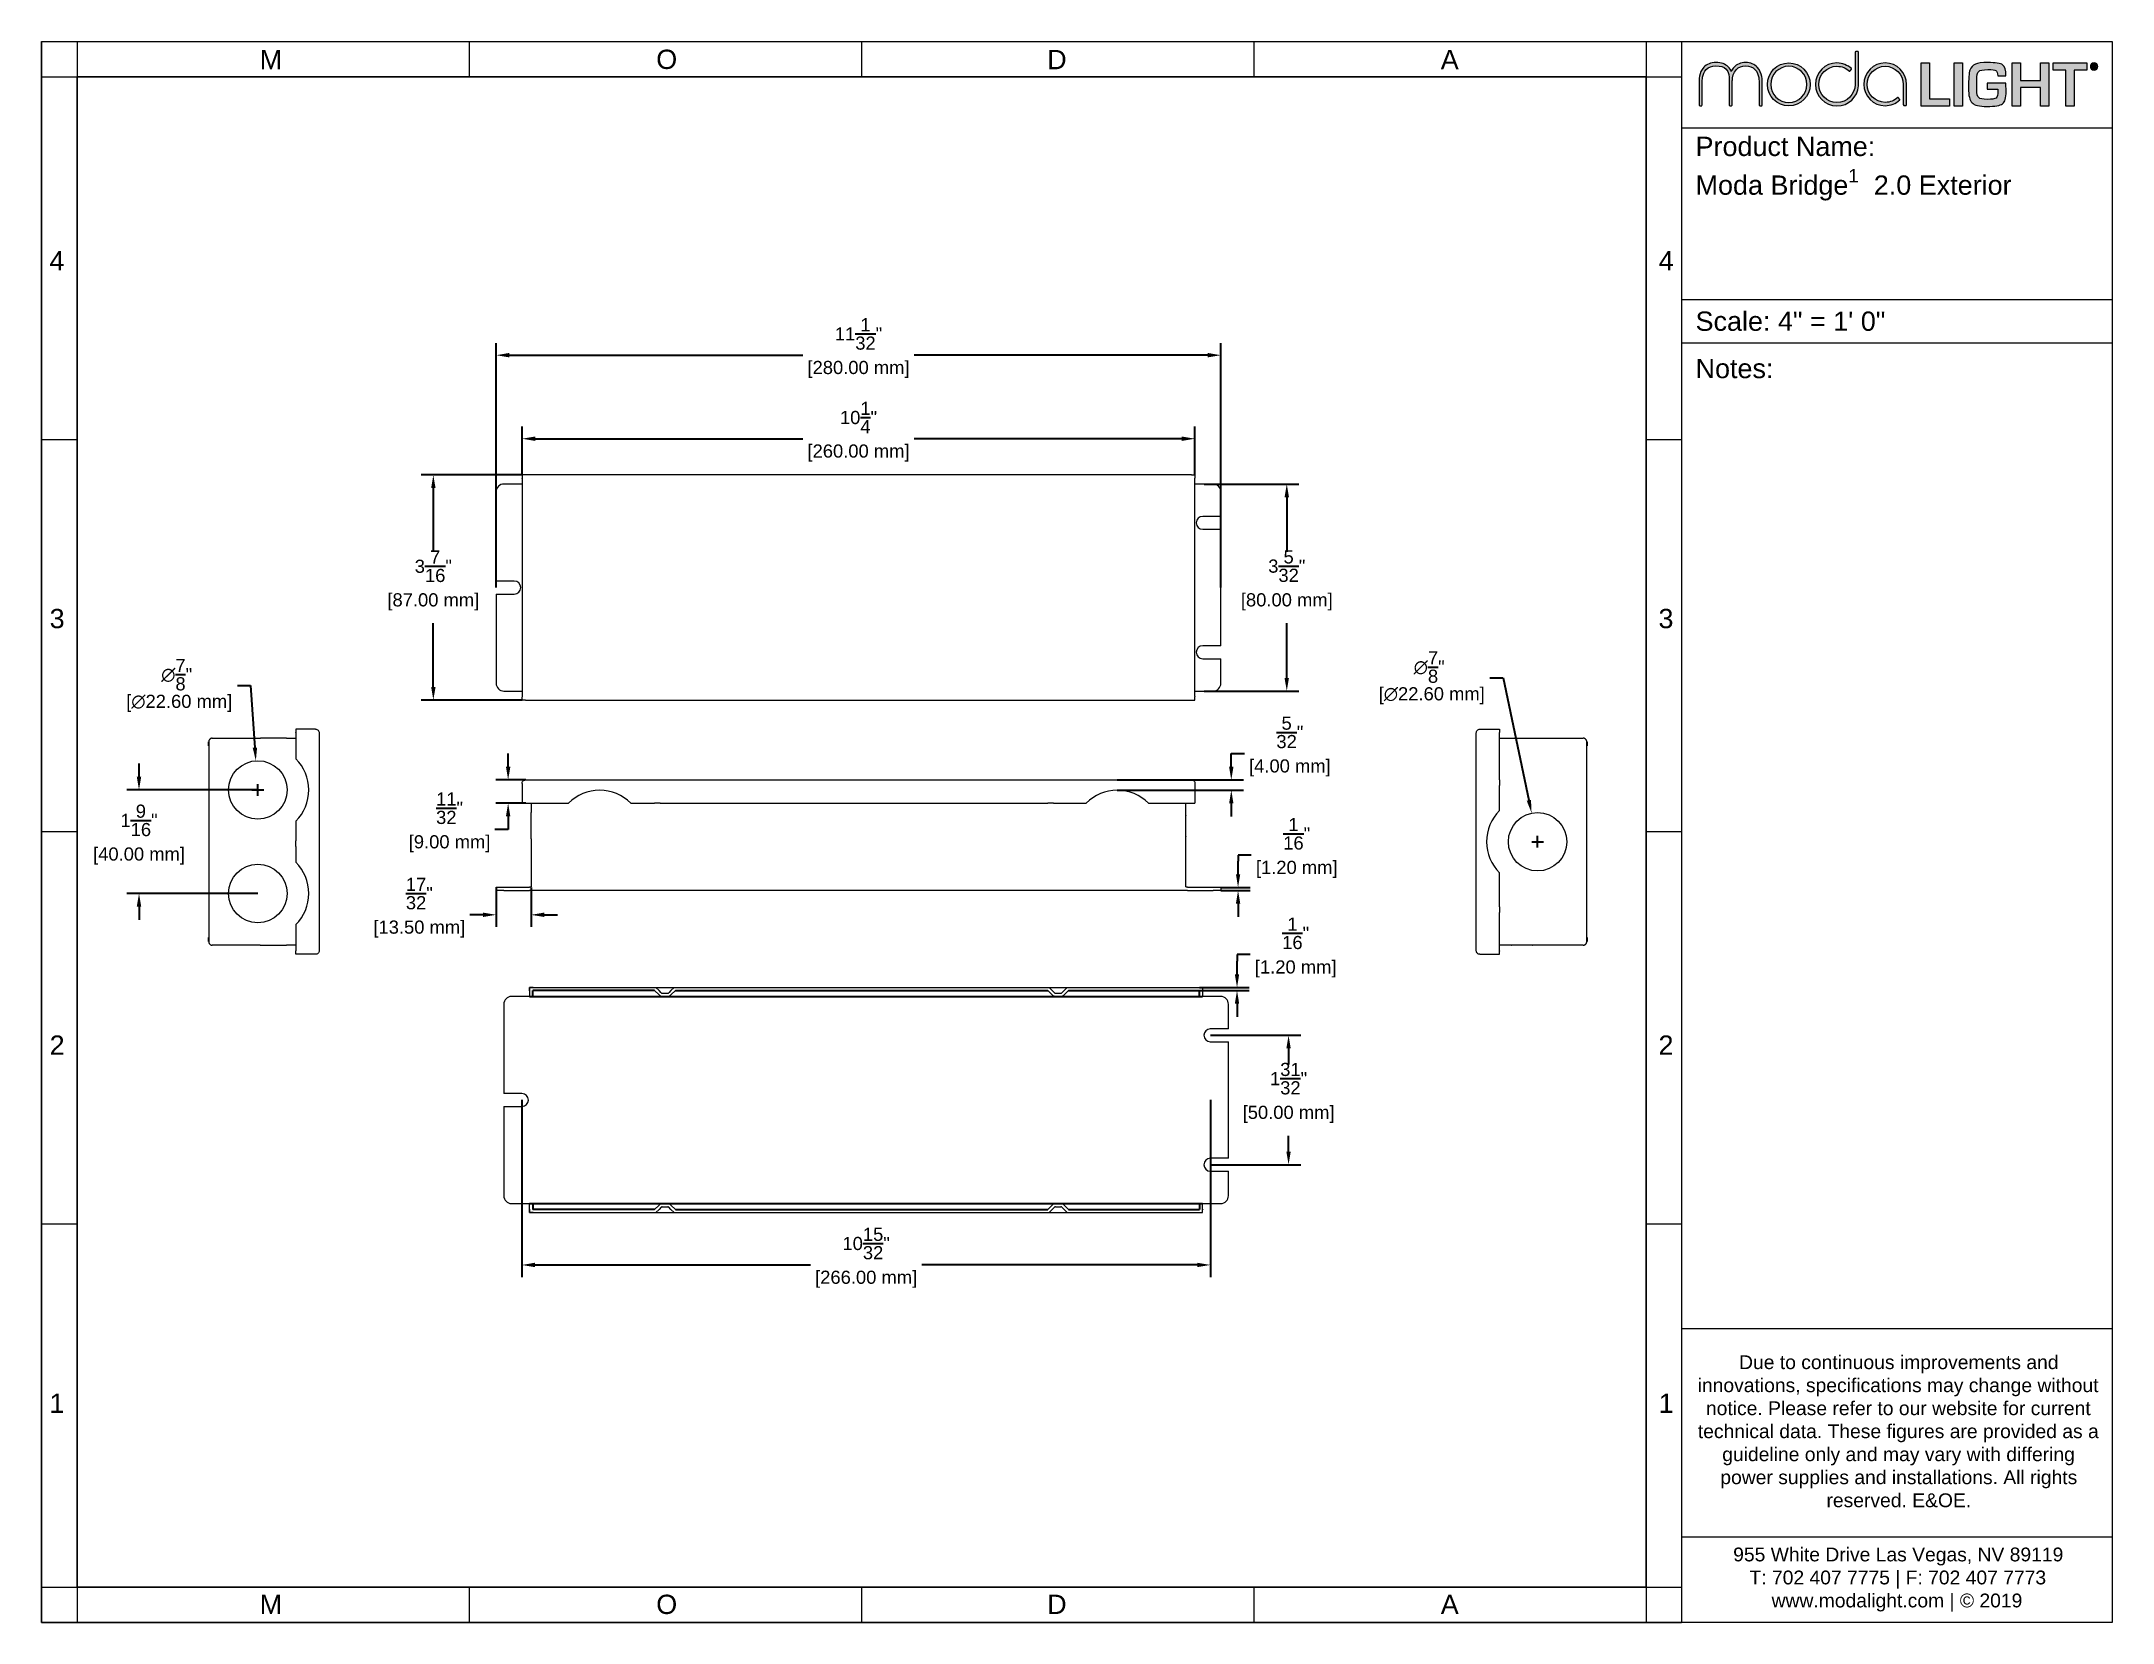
# Paper-space layout 'Layout1' of a CAD drawing. Header units: inches. Extents: x 0 to 10.5, y 0 to 8.
# The model-space entities are those that its viewports show. They can reach past a viewport. Long polylines and large blocks are cut down to what shows.
import ezdxf

# ---------------------------------------------------------------- set-up
doc = ezdxf.new("R2010")
doc.units = ezdxf.units.IN
doc.header["$MEASUREMENT"] = 0
doc.linetypes.add('HIDDEN', pattern=[9.525, 6.35, -3.175])
doc.layers.get('Defpoints').update_dxf_attribs({"color": 1})
doc.layers.add('Bridge', color=7, linetype='Continuous')
doc.layers.add('TITLE BLOCK', color=250, linetype='Continuous')
doc.styles.get("Standard").update_dxf_attribs({"font": 'Arial.ttf'})
doc.dimstyles.new('.1 DIM', dxfattribs={"dimscale": 0, "dimtxt": 0.2, "dimasz": 0.2, "dimexe": 0.185, "dimexo": 0, "dimgap": 0.09, "dimtad": 0, "dimtih": 1, "dimtoh": 1, "dimdec": 5, "dimzin": 0, "dimdsep": 46, "dimlunit": 4, "dimtxsty": 'Standard', "dimcen": 0.09, "dimadec": 0, "dimazin": 0, "dimtfac": 1, "dimtdec": 5, "dimtofl": 0, "dimtmove": 0, "dimatfit": 3, "dimfxl": 1, "dimtolj": 1, "dimtzin": 0, "dimarcsym": 0})

psp = doc.layouts.get("Layout1")

# ---------------------------------------------------------------- texts
at = {"layer": 'TITLE BLOCK', "color": 250, "true_color": 0x231f20, "char_height": 0.0978}
for s, insert, attachment_point, rotation in [('M', (1.222, 7.875), 9, 0), ('O', (3.119, 7.875), 7, 0), ('D', (5.2, 7.875), 9, 0), ('A', (7.097, 7.875), 7, 0), ('4', (0.118, 6.953), 3, 360), ('4', (8.202, 6.953), 1, 0), ('3', (0.119, 5.039), 9, 360), ('3', (8.201, 5.039), 7, 0)]:
    psp.add_mtext(s, dxfattribs=dict(at, insert=insert, attachment_point=attachment_point, rotation=rotation))
at = {"layer": 'TITLE BLOCK', "color": 250, "true_color": 0x231f20}
for s, insert, char_height, attachment_point in [('\\A1;Product Name:\\PModa Bridge{\\H0.7x;\\S1^ ;}  2.0 Exterior', (8.389, 7.209), 0.09782, 7), ('Scale: 4" = 1\' 0"', (8.389, 6.547), 0.09782, 7), ('\\fArial|b0|i0|c0|p34;\\W1;Notes:', (8.389, 6.307), 0.09782, 7), ('2', (0.119, 2.975), 0.0978, 3), ('2', (8.201, 2.975), 0.0978, 1), ('\\fArial|b0|i0|c0|p34;\\W1;1', (0.118, 1.061), 0.09782, 9), ('\\fArial|b0|i0|c0|p34;\\W1;1', (8.202, 1.061), 0.09782, 7), ('M', (1.222, 0.139), 0.0978, 3), ('O', (3.119, 0.139), 0.0978, 1), ('D', (5.2, 0.139), 0.0978, 3), ('A', (7.097, 0.139), 0.0978, 1)]:
    psp.add_mtext(s, dxfattribs=dict(at, insert=insert, char_height=char_height, attachment_point=attachment_point))
at = {"layer": 'TITLE BLOCK', "char_height": 0.07, "attachment_point": 1}
for s, insert in [('\\pi0.21674;Due to continuous improvements and \\P\\pi0.00665;innovations, specifications may change without \\P\\pi0.04866;notice. Please refer to our website for current \\P\\pi0.0076;technical data. These figures are provided as a \\P\\pi0.13127;guideline only and may vary with differing \\P\\pi0.12172;power supplies and installations. All rights \\P\\pi0.65985;reserved. E&OE.', (8.393, 1.353)), ('\\pi0.19382;955 White Drive Las Vegas, NV 89119\\P\\pi0.27643;T: 702 407 7775 | F: 702 407 7773\\P\\pi0.38864;www.modalight.com | {\\C250;\\c2105123;© 2019}', (8.386, 0.378))]:
    psp.add_mtext_dynamic_manual_height_columns(s, width=2.03689, gutter_width=1, heights=[0], dxfattribs=dict(at, insert=insert))

msp = doc.modelspace()

# ---------------------------------------------------------------- blocks, each defined once
blk = doc.blocks.new('*D17')
at = {"layer": 'Defpoints', "color": 0, "lineweight": -2, "transparency": 16777216}
for p, q in [((4.397, 12.993), (4.397, 13.729)), ((14.633, 12.993), (14.633, 13.729)), ((4.597, 13.544), (8.668, 13.544)), ((14.433, 13.544), (10.362, 13.544))]:
    blk.add_line(p, q, dxfattribs=at)
at = {"layer": 'Defpoints', "color": 0, "transparency": 16777216}
for p in [(14.633, 13.544), (4.397, 12.993), (14.633, 12.993)]:
    blk.add_point(p, dxfattribs=at)
for points in [[(4.597, 13.578), (4.597, 13.511), (4.397, 13.544)], [(14.433, 13.578), (14.433, 13.511), (14.633, 13.544)]]:
    blk.add_solid(points, dxfattribs=at)
at = {"layer": 'Defpoints', "color": 0, "transparency": 16777216, "char_height": 0.2, "attachment_point": 5}
for s, insert in [('\\A1;10{\\H1x;\\S1/4;}"', (9.515, 13.867)), ('\\A1;[260.00 mm]', (9.515, 13.327))]:
    blk.add_mtext(s, dxfattribs=dict(at, insert=insert))
blk = doc.blocks.new('*D18')
at = {"layer": 'Defpoints', "color": 0, "lineweight": -2, "transparency": 16777216}
for p, q in [((4.397, 12.993), (2.862, 12.993)), ((3.047, 12.793), (3.047, 11.821)), ((3.047, 9.768), (3.047, 10.739)), ((4.397, 9.568), (2.862, 9.568))]:
    blk.add_line(p, q, dxfattribs=at)
at = {"layer": 'Defpoints', "color": 0, "transparency": 16777216}
for p in [(4.397, 12.993), (3.047, 9.568), (4.397, 9.568)]:
    blk.add_point(p, dxfattribs=at)
for points in [[(3.014, 12.793), (3.081, 12.793), (3.047, 12.993)], [(3.014, 9.768), (3.081, 9.768), (3.047, 9.568)]]:
    blk.add_solid(points, dxfattribs=at)
at = {"layer": 'Defpoints', "color": 0, "transparency": 16777216, "char_height": 0.2, "attachment_point": 5}
for s, insert in [('\\A1;3{\\H1x;\\S7/16;}"', (3.047, 11.604)), ('\\A1;[87.00 mm]', (3.047, 11.063))]:
    blk.add_mtext(s, dxfattribs=dict(at, insert=insert))
blk = doc.blocks.new('*D19')
at = {"layer": 'Defpoints', "color": 0, "lineweight": -2, "transparency": 16777216}
for p, q in [((14.771, 12.855), (16.215, 12.855)), ((16.03, 12.655), (16.03, 11.823)), ((16.03, 9.905), (16.03, 10.738)), ((14.771, 9.705), (16.215, 9.705))]:
    blk.add_line(p, q, dxfattribs=at)
at = {"layer": 'Defpoints', "color": 0, "transparency": 16777216}
for p in [(14.771, 12.855), (14.771, 9.705), (16.03, 9.705)]:
    blk.add_point(p, dxfattribs=at)
for points in [[(15.996, 12.655), (16.063, 12.655), (16.03, 12.855)], [(15.996, 9.905), (16.063, 9.905), (16.03, 9.705)]]:
    blk.add_solid(points, dxfattribs=at)
at = {"layer": 'Defpoints', "color": 0, "transparency": 16777216, "char_height": 0.2, "attachment_point": 5}
for s, insert in [('\\A1;3{\\H1x;\\S5/32;}"', (16.03, 11.606)), ('\\A1;[80.00 mm]', (16.03, 11.063))]:
    blk.add_mtext(s, dxfattribs=dict(at, insert=insert))
blk = doc.blocks.new('*D20')
at = {"layer": 'Defpoints', "color": 0, "lineweight": -2, "transparency": 16777216}
for p, q in [((4.185, 8.553), (4.185, 8.753)), ((4.452, 8.353), (4, 8.353)), ((4.452, 7.999), (4, 7.999)), ((4.185, 7.599), (3.985, 7.599)), ((4.185, 7.799), (4.185, 7.599))]:
    blk.add_line(p, q, dxfattribs=at)
at = {"layer": 'Defpoints', "color": 0, "transparency": 16777216}
for p in [(4.452, 8.353), (4.185, 7.999), (4.452, 7.999)]:
    blk.add_point(p, dxfattribs=at)
for points in [[(4.152, 8.553), (4.219, 8.553), (4.185, 8.353)], [(4.152, 7.799), (4.219, 7.799), (4.185, 7.999)]]:
    blk.add_solid(points, dxfattribs=at)
at = {"layer": 'Defpoints', "color": 0, "transparency": 16777216, "char_height": 0.2, "attachment_point": 5}
for s, insert in [('\\A1;{\\H1x;\\S11/32;}"', (3.294, 7.923)), ('\\A1;[9.00 mm]', (3.294, 7.382))]:
    blk.add_mtext(s, dxfattribs=dict(at, insert=insert))
blk = doc.blocks.new('*D21')
at = {"layer": 'Defpoints', "color": 0, "lineweight": -2, "transparency": 16777216}
for p, q in [((15.186, 8.553), (15.186, 8.753)), ((15.186, 8.753), (15.386, 8.753)), ((13.452, 8.353), (15.371, 8.353)), ((13.452, 8.196), (15.371, 8.196)), ((15.186, 7.996), (15.186, 7.796))]:
    blk.add_line(p, q, dxfattribs=at)
at = {"layer": 'Defpoints', "color": 0, "transparency": 16777216}
for p in [(13.452, 8.353), (13.452, 8.196), (15.186, 8.353)]:
    blk.add_point(p, dxfattribs=at)
for points in [[(15.152, 8.553), (15.219, 8.553), (15.186, 8.353)], [(15.152, 7.996), (15.219, 7.996), (15.186, 8.196)]]:
    blk.add_solid(points, dxfattribs=at)
at = {"layer": 'Defpoints', "color": 0, "transparency": 16777216, "char_height": 0.2, "attachment_point": 5}
for s, insert in [('\\A1;{\\H1x;\\S5/32;}"', (16.077, 9.077)), ('\\A1;[4.00 mm]', (16.077, 8.536))]:
    blk.add_mtext(s, dxfattribs=dict(at, insert=insert))
blk = doc.blocks.new('*D22')
at = {"layer": 'Defpoints', "color": 0, "lineweight": -2, "transparency": 16777216}
for p, q in [((4.003, 6.719), (4.003, 6.116)), ((4.534, 6.719), (4.534, 6.116)), ((3.803, 6.301), (3.603, 6.301)), ((4.734, 6.301), (4.934, 6.301))]:
    blk.add_line(p, q, dxfattribs=at)
at = {"layer": 'Defpoints', "color": 0, "transparency": 16777216}
for p in [(4.003, 6.719), (4.534, 6.719), (4.003, 6.301)]:
    blk.add_point(p, dxfattribs=at)
for points in [[(3.803, 6.335), (3.803, 6.268), (4.003, 6.301)], [(4.734, 6.335), (4.734, 6.268), (4.534, 6.301)]]:
    blk.add_solid(points, dxfattribs=at)
at = {"layer": 'Defpoints', "color": 0, "transparency": 16777216, "char_height": 0.2, "attachment_point": 5}
for s, insert in [('\\A1;{\\H1x;\\S17/32;}"', (2.834, 6.625)), ('\\A1;[13.50 mm]', (2.834, 6.084))]:
    blk.add_mtext(s, dxfattribs=dict(at, insert=insert))
blk = doc.blocks.new('*D24')
at = {"layer": 'Defpoints', "color": 0, "lineweight": -2, "transparency": 16777216}
for p, q in [((15.489, 7.21), (15.289, 7.21)), ((15.289, 7.21), (15.289, 7.119)), ((15.289, 6.919), (15.289, 7.119)), ((15.027, 6.719), (15.474, 6.719)), ((15.027, 6.672), (15.474, 6.672)), ((15.289, 6.472), (15.289, 6.272))]:
    blk.add_line(p, q, dxfattribs=at)
at = {"layer": 'Defpoints', "color": 0, "transparency": 16777216}
for p in [(15.027, 6.719), (15.027, 6.672), (15.289, 6.672)]:
    blk.add_point(p, dxfattribs=at)
for points in [[(15.256, 6.919), (15.322, 6.919), (15.289, 6.719)], [(15.256, 6.472), (15.322, 6.472), (15.289, 6.672)]]:
    blk.add_solid(points, dxfattribs=at)
at = {"layer": 'Defpoints', "color": 0, "transparency": 16777216, "char_height": 0.2, "attachment_point": 5}
for s, insert in [('\\A1;{\\H1x;\\S1/16;}"', (16.181, 7.534)), ('\\A1;[1.20 mm]', (16.181, 6.993))]:
    blk.add_mtext(s, dxfattribs=dict(at, insert=insert))
blk = doc.blocks.new('*D25')
at = {"layer": 'Defpoints', "color": 0, "lineweight": -2, "transparency": 16777216}
for p, q in [((4.003, 11.28), (4.003, 15)), ((4.203, 14.815), (8.668, 14.815)), ((14.827, 14.815), (10.362, 14.815)), ((15.027, 11.28), (15.027, 15))]:
    blk.add_line(p, q, dxfattribs=at)
at = {"layer": 'Defpoints', "color": 0, "transparency": 16777216}
for p in [(4.003, 14.815), (4.003, 11.28), (15.027, 11.28)]:
    blk.add_point(p, dxfattribs=at)
for points in [[(4.203, 14.849), (4.203, 14.782), (4.003, 14.815)], [(14.827, 14.849), (14.827, 14.782), (15.027, 14.815)]]:
    blk.add_solid(points, dxfattribs=at)
at = {"layer": 'Defpoints', "color": 0, "transparency": 16777216, "char_height": 0.2, "attachment_point": 5}
for s, insert in [('\\A1;11{\\H1x;\\S1/32;}"', (9.515, 15.139)), ('\\A1;[280.00 mm]', (9.515, 14.598))]:
    blk.add_mtext(s, dxfattribs=dict(at, insert=insert))
blk = doc.blocks.new('*D26')
at = {"layer": 'Defpoints', "color": 0, "lineweight": -2, "transparency": 16777216}
for p, q in [((15.473, 5.696), (15.273, 5.696)), ((15.273, 5.696), (15.273, 5.596)), ((15.273, 5.396), (15.273, 5.596)), ((14.701, 5.196), (15.458, 5.196)), ((14.701, 5.149), (15.458, 5.149)), ((15.273, 4.949), (15.273, 4.749))]:
    blk.add_line(p, q, dxfattribs=at)
at = {"layer": 'Defpoints', "color": 0, "transparency": 16777216}
for p in [(14.701, 5.196), (14.701, 5.149), (15.273, 5.149)]:
    blk.add_point(p, dxfattribs=at)
for points in [[(15.24, 5.396), (15.306, 5.396), (15.273, 5.196)], [(15.24, 4.949), (15.306, 4.949), (15.273, 5.149)]]:
    blk.add_solid(points, dxfattribs=at)
at = {"layer": 'Defpoints', "color": 0, "transparency": 16777216, "char_height": 0.2, "attachment_point": 5}
for s, insert in [('\\A1;{\\H1x;\\S1/16;}"', (16.165, 6.02)), ('\\A1;[1.20 mm]', (16.165, 5.478))]:
    blk.add_mtext(s, dxfattribs=dict(at, insert=insert))
blk = doc.blocks.new('*D27')
at = {"layer": 'Defpoints', "color": 0, "lineweight": -2, "transparency": 16777216}
for p, q in [((14.867, 4.468), (16.242, 4.468)), ((16.057, 4.268), (16.057, 4.026)), ((16.057, 2.699), (16.057, 2.941)), ((14.867, 2.499), (16.242, 2.499))]:
    blk.add_line(p, q, dxfattribs=at)
at = {"layer": 'Defpoints', "color": 0, "transparency": 16777216}
for p in [(14.867, 4.468), (14.867, 2.499), (16.057, 2.499)]:
    blk.add_point(p, dxfattribs=at)
for points in [[(16.024, 4.268), (16.09, 4.268), (16.057, 4.468)], [(16.024, 2.699), (16.09, 2.699), (16.057, 2.499)]]:
    blk.add_solid(points, dxfattribs=at)
at = {"layer": 'Defpoints', "color": 0, "transparency": 16777216, "char_height": 0.2, "attachment_point": 5}
for s, insert in [('\\A1;1{\\H1x;\\S31/32;}"', (16.057, 3.809)), ('\\A1;[50.00 mm]', (16.057, 3.266))]:
    blk.add_mtext(s, dxfattribs=dict(at, insert=insert))
blk = doc.blocks.new('*D28')
at = {"layer": 'Defpoints', "color": 0, "lineweight": -2, "transparency": 16777216}
for p, q in [((4.394, 3.484), (4.394, 0.789)), ((14.867, 3.484), (14.867, 0.789)), ((4.594, 0.974), (8.783, 0.974)), ((14.667, 0.974), (10.478, 0.974))]:
    blk.add_line(p, q, dxfattribs=at)
at = {"layer": 'Defpoints', "color": 0, "transparency": 16777216}
for p in [(4.394, 3.484), (14.867, 3.484), (14.867, 0.974)]:
    blk.add_point(p, dxfattribs=at)
for points in [[(4.594, 1.008), (4.594, 0.941), (4.394, 0.974)], [(14.667, 1.008), (14.667, 0.941), (14.867, 0.974)]]:
    blk.add_solid(points, dxfattribs=at)
at = {"layer": 'Defpoints', "color": 0, "transparency": 16777216, "char_height": 0.2, "attachment_point": 5}
for s, insert in [('\\A1;10{\\H1x;\\S15/32;}"', (9.631, 1.301)), ('\\A1;[266.00 mm]', (9.631, 0.757))]:
    blk.add_mtext(s, dxfattribs=dict(at, insert=insert))
blk = doc.blocks.new('*D29')
at = {"layer": 'Defpoints', "color": 0, "lineweight": -2, "transparency": 16777216}
for p, q in [((19.12, 9.907), (19.32, 9.907)), ((19.32, 9.907), (19.713, 8.044)), ((19.756, 7.413), (19.936, 7.413)), ((19.846, 7.323), (19.846, 7.503))]:
    blk.add_line(p, q, dxfattribs=at)
at = {"layer": 'Defpoints', "color": 0, "transparency": 16777216}
for p in [(19.754, 7.849), (19.937, 6.978)]:
    blk.add_point(p, dxfattribs=at)
blk.add_solid([(19.745, 8.051), (19.68, 8.037), (19.754, 7.849)], dxfattribs=at)
at = {"layer": 'Defpoints', "color": 0, "transparency": 16777216, "insert": (18.196, 9.907), "char_height": 0.2, "attachment_point": 5}
blk.add_mtext('\\A1;∅{\\H1x;\\S7/8;}"\\P [∅22.60 mm]', dxfattribs=at)
blk = doc.blocks.new('*D30')
at = {"layer": 'Defpoints', "color": 0, "lineweight": -2, "transparency": 16777216}
for p, q in [((0.067, 9.792), (0.267, 9.792)), ((0.267, 9.792), (0.333, 8.844)), ((0.288, 8.201), (0.468, 8.201)), ((0.378, 8.111), (0.378, 8.291))]:
    blk.add_line(p, q, dxfattribs=at)
at = {"layer": 'Defpoints', "color": 0, "transparency": 16777216}
for p in [(0.347, 8.644), (0.409, 7.757)]:
    blk.add_point(p, dxfattribs=at)
blk.add_solid([(0.366, 8.846), (0.3, 8.842), (0.347, 8.644)], dxfattribs=at)
at = {"layer": 'Defpoints', "color": 0, "transparency": 16777216, "insert": (-0.857, 9.792), "char_height": 0.2, "attachment_point": 5}
blk.add_mtext('\\A1;∅{\\H1x;\\S7/8;}"\\P [∅22.60 mm]', dxfattribs=at)
blk = doc.blocks.new('*D31')
at = {"layer": 'Defpoints', "color": 0, "lineweight": -2, "transparency": 16777216}
for p, q in [((-1.43, 8.401), (-1.43, 8.601)), ((0.378, 8.201), (-1.615, 8.201)), ((0.378, 6.626), (-1.615, 6.626)), ((-1.43, 6.426), (-1.43, 6.226))]:
    blk.add_line(p, q, dxfattribs=at)
at = {"layer": 'Defpoints', "color": 0, "transparency": 16777216}
for p in [(0.378, 8.201), (-1.43, 6.626), (0.378, 6.626)]:
    blk.add_point(p, dxfattribs=at)
for points in [[(-1.464, 8.401), (-1.397, 8.401), (-1.43, 8.201)], [(-1.464, 6.426), (-1.397, 6.426), (-1.43, 6.626)]]:
    blk.add_solid(points, dxfattribs=at)
at = {"layer": 'Defpoints', "color": 0, "transparency": 16777216, "char_height": 0.2, "attachment_point": 5}
for s, insert in [('\\A1;1{\\H1x;\\S9/16;}"', (-1.43, 7.738)), ('\\A1;[40.00 mm]', (-1.43, 7.196))]:
    blk.add_mtext(s, dxfattribs=dict(at, insert=insert))

# ---------------------------------------------------------------- dimensions: what is measured, and where the dimension line sits
at = {"layer": 'Defpoints'}
for base, p1, p2, picture, middle in [((4.002984, 14.815476), (15.026615, 11.280275), (4.002984, 11.280275), '*D25', (9.514799, 14.815476)), ((4.002984, 6.301334), (4.53448, 6.719439), (4.002984, 6.719439), '*D22', (2.833584, 6.301334)), ((14.866812, 0.974493), (4.394362, 3.483618), (14.866812, 3.483618), '*D28', (9.630587, 0.974493))]:
    dim = msp.add_linear_dim(base=base, p1=p1, p2=p2, dimstyle='.1 DIM', override={"dimscale": 1, "dimpost": '\\X'}, dxfattribs=at)
    dim.commit()
    dim.dimension.update_dxf_attribs({"geometry": picture, "text_midpoint": middle})
dim = msp.add_linear_dim(base=(14.632914, 13.544302), p1=(4.396684, 12.992875), p2=(14.632914, 12.992875), dimstyle='.1 DIM', override={"dimscale": 1, "dimpost": '\\X'}, dxfattribs=at)
dim.commit()
dim.dimension.update_dxf_attribs({"geometry": '*D17', "text_midpoint": (9.514799, 13.544302), "dimtype": 160})
for base, p1, p2, picture, middle in [((3.047428, 9.567675), (4.396684, 12.992875), (4.396684, 9.567675), '*D18', (3.047428, 11.280275)), ((16.02973, 9.705471), (14.77071, 12.85508), (14.77071, 9.705471), '*D19', (16.02973, 11.280275)), ((15.185551, 8.353299), (13.451811, 8.195819), (13.451811, 8.353299), '*D21', (16.077188, 8.753299)), ((-1.4303536, 6.6257982), (0.3778972, 8.2006028), (0.3778972, 6.6257982), '*D31', (-1.4303536, 7.4132005)), ((4.185489, 7.998968), (4.451803, 8.353299), (4.451803, 7.998968), '*D20', (3.293852, 7.598968)), ((16.057026, 2.499365), (14.866812, 4.467871), (14.866812, 2.499365), '*D27', (16.057026, 3.483618))]:
    dim = msp.add_linear_dim(base=base, p1=p1, p2=p2, angle=90, dimstyle='.1 DIM', override={"dimscale": 1, "dimpost": '\\X'}, dxfattribs=at)
    dim.commit()
    dim.dimension.update_dxf_attribs({"geometry": picture, "text_midpoint": middle})
for p1, p2, picture, middle in [((0.408946, 7.756805), (0.346848, 8.6444), '*D30', (-0.857024, 9.79232)), ((19.9374599, 6.9778863), (19.7539187, 7.8485147), '*D29', (18.1963538, 9.9072155))]:
    dim = msp.add_diameter_dim_2p(p1=p1, p2=p2, dimstyle='.1 DIM', override={"dimscale": 1, "dimpost": '\\X'}, dxfattribs=at)
    dim.commit()
    dim.dimension.update_dxf_attribs({"geometry": picture, "text_midpoint": middle, "dimtype": 163})
for base, p1, p2, picture, middle in [((15.289019, 6.672195), (15.026615, 6.719439), (15.026615, 6.672195), '*D24', (15.852307, 7.20991)), ((15.2730788, 5.1489735), (14.7014579, 5.1962178), (14.7014579, 5.1489735), '*D26', (15.5636297, 5.6956975))]:
    dim = msp.add_linear_dim(base=base, p1=p1, p2=p2, angle=90, dimstyle='.1 DIM', override={"dimscale": 1, "dimpost": '\\X', "dimtmove": 1}, dxfattribs=at)
    dim.commit()
    dim.dimension.update_dxf_attribs({"geometry": picture, "text_midpoint": middle, "dimtype": 160})

# ---------------------------------------------------------------- linework, layer by layer
at = {"layer": 'Bridge', "linetype": 'Continuous', "lineweight": 15}
for p, q in [((4.396684, 12.992875), (4.396684, 12.945631)), ((4.449496, 12.992875), (4.396684, 12.992875)), ((4.396684, 12.940063), (4.396684, 12.941694)), ((4.396684, 12.940063), (4.396684, 9.620487)), ((14.580103, 12.992875), (4.449496, 12.992875)), ((14.580103, 12.992875), (14.632914, 12.992875)), ((14.632914, 12.992875), (14.632914, 12.945631)), ((14.632914, 12.940063), (14.632914, 12.941694)), ((14.632914, 9.620487), (14.632914, 12.940063)), ((4.002984, 12.73697), (4.002984, 11.378701)), ((4.396684, 12.85508), (4.121094, 12.85508)), ((14.908505, 12.85508), (14.632914, 12.85508)), ((15.026615, 12.362954), (15.026615, 12.73697)), ((15.026615, 12.362954), (14.751024, 12.362954)), ((14.751024, 12.166103), (15.026615, 12.166103)), ((15.026615, 10.394448), (15.026615, 12.166103)), ((4.278574, 11.378701), (4.002984, 11.378701)), ((4.002984, 11.18185), (4.002984, 9.823581)), ((4.002984, 11.18185), (4.278574, 11.18185)), ((15.026615, 10.394448), (14.751024, 10.394448)), ((14.751024, 10.197597), (15.026615, 10.197597)), ((15.026615, 9.823581), (15.026615, 10.197597)), ((4.121094, 9.705471), (4.396684, 9.705471)), ((4.396684, 9.620487), (4.396684, 9.618857)), ((4.396684, 9.567675), (4.396684, 9.61492)), ((4.449496, 9.567675), (4.396684, 9.567675)), ((4.449496, 9.567675), (14.580103, 9.567675)), ((14.580103, 9.567675), (14.632914, 9.567675)), ((14.632914, 9.705471), (14.908505, 9.705471)), ((14.632914, 9.620487), (14.632914, 9.618857)), ((14.632914, 9.567675), (14.632914, 9.61492)), ((-0.370135, 8.869895), (-0.370135, 7.511626)), ((-0.315017, 8.988005), (-0.322891, 8.98744)), ((-0.315017, 8.988005), (0.41333, 8.988005)), ((0.41333, 8.988005), (0.417267, 8.988005)), ((0.810968, 8.988005), (0.417267, 8.988005)), ((0.810968, 8.988005), (0.814905, 8.988005)), ((0.814905, 8.988005), (0.956638, 8.988005)), ((0.956638, 9.125801), (0.956638, 9.078556)), ((1.255851, 9.125801), (0.956638, 9.125801)), ((0.956638, 9.074619), (0.956638, 9.078556)), ((0.956638, 9.074619), (0.956638, 8.674682)), ((1.310969, 9.070682), (1.310969, 5.755719)), ((18.912618, 5.755719), (18.912618, 9.070682)), ((18.967736, 9.125801), (19.266949, 9.125801)), ((19.266949, 9.125801), (19.266949, 9.078556)), ((19.266949, 9.078556), (19.266949, 9.074619)), ((19.266949, 8.448304), (19.266949, 9.074619)), ((19.266949, 8.988005), (19.448051, 8.988005)), ((19.448051, 8.988005), (19.451988, 8.988005)), ((19.451988, 8.988005), (19.766949, 8.988005)), ((19.766949, 8.988005), (19.770886, 8.988005)), ((19.770886, 8.988005), (20.538603, 8.988005)), ((20.546477, 8.98744), (20.538603, 8.988005)), ((20.593721, 8.495879), (20.593721, 8.869895)), ((4.396684, 8.298181), (4.396684, 7.998968)), ((4.451803, 8.353299), (14.577796, 8.353299)), ((14.632914, 8.298181), (14.632914, 7.998968)), ((19.266949, 8.367455), (19.266949, 8.448304)), ((19.266949, 8.353535), (19.266949, 8.367455)), ((19.266949, 8.353535), (19.266949, 8.267481)), ((19.266949, 8.253561), (19.266949, 8.267481)), ((19.266949, 8.172713), (19.266949, 8.253561)), ((20.593721, 8.299028), (20.593721, 8.495879)), ((20.593721, 6.527373), (20.593721, 8.299028)), ((4.396684, 7.998968), (5.103709, 7.998968)), ((4.53448, 7.998968), (4.53448, 7.857236)), ((6.051867, 7.998968), (6.317615, 7.998968)), ((6.317615, 7.998968), (6.398464, 7.998968)), ((6.398464, 7.998968), (6.412383, 7.998968)), ((6.498438, 7.998968), (6.412383, 7.998968)), ((6.498438, 7.998968), (6.512357, 7.998968)), ((6.512357, 7.998968), (6.593206, 7.998968)), ((6.593206, 7.998968), (12.298598, 7.998968)), ((12.298598, 7.998968), (12.379446, 7.998968)), ((12.379446, 7.998968), (12.393366, 7.998968)), ((12.47942, 7.998968), (12.393366, 7.998968)), ((12.47942, 7.998968), (12.493339, 7.998968)), ((12.493339, 7.998968), (12.574188, 7.998968)), ((12.574188, 7.998968), (12.977732, 7.998968)), ((13.92589, 7.998968), (14.632914, 7.998968)), ((14.495119, 7.817866), (14.495119, 7.998968)), ((19.266949, 7.887279), (19.266949, 8.172713)), ((0.956638, 7.726524), (0.956638, 7.521468)), ((4.53448, 7.853299), (4.53448, 7.857236)), ((4.53448, 7.459597), (4.53448, 7.853299)), ((14.495119, 7.817866), (14.495119, 7.813928)), ((14.495119, 7.498968), (14.495119, 7.813928)), ((-0.370135, 7.511626), (-0.370135, 7.314775)), ((-0.370135, 7.314775), (-0.370135, 5.956506)), ((0.956638, 7.521468), (0.956638, 7.44062)), ((0.956638, 7.44062), (0.956638, 7.4267)), ((0.956638, 7.340646), (0.956638, 7.4267)), ((0.956638, 7.340646), (0.956638, 7.326726)), ((0.956638, 7.326726), (0.956638, 7.245878)), ((4.53448, 7.459597), (4.53448, 7.45566)), ((4.53448, 7.45566), (4.53448, 6.727313)), ((14.495119, 7.498968), (14.495119, 7.495031)), ((14.495119, 6.727313), (14.495119, 7.495031)), ((0.956638, 7.245878), (0.956638, 7.099877)), ((19.266949, 6.515893), (19.266949, 6.939122)), ((4.002984, 6.672195), (4.002984, 6.719439)), ((4.002984, 6.719439), (4.121094, 6.719439)), ((4.121094, 6.672195), (4.002984, 6.672195)), ((4.121094, 6.719439), (4.510858, 6.719439)), ((4.121094, 6.672195), (4.510858, 6.672195)), ((4.53448, 6.719439), (4.510858, 6.719439)), ((4.53448, 6.672195), (4.510858, 6.672195)), ((14.495119, 6.672195), (4.53448, 6.672195)), ((14.518741, 6.719439), (14.495119, 6.719439)), ((14.518741, 6.672195), (14.495119, 6.672195)), ((14.518741, 6.719439), (14.908505, 6.719439)), ((14.518741, 6.672195), (14.908505, 6.672195)), ((14.908505, 6.719439), (15.026615, 6.719439)), ((15.026615, 6.672195), (14.908505, 6.672195)), ((15.026615, 6.719439), (15.026615, 6.672195)), ((19.266949, 6.435044), (19.266949, 6.515893)), ((19.266949, 6.421125), (19.266949, 6.435044)), ((19.266949, 6.421125), (19.266949, 6.33507)), ((19.266949, 6.321151), (19.266949, 6.33507)), ((19.266949, 6.240302), (19.266949, 6.321151)), ((20.593721, 6.330522), (20.593721, 6.527373)), ((20.593721, 5.956506), (20.593721, 6.330522)), ((0.956638, 6.151719), (0.956638, 5.751782)), ((19.266949, 5.751782), (19.266949, 6.240302)), ((-0.322891, 5.838961), (-0.315017, 5.838396)), ((0.41333, 5.838396), (-0.315017, 5.838396)), ((0.41333, 5.838396), (0.417267, 5.838396)), ((0.417267, 5.838396), (0.810968, 5.838396)), ((0.810968, 5.838396), (0.814905, 5.838396)), ((0.956638, 5.838396), (0.814905, 5.838396)), ((0.956638, 5.747845), (0.956638, 5.751782)), ((0.956638, 5.700601), (0.956638, 5.747845)), ((1.255851, 5.700601), (0.956638, 5.700601)), ((18.967736, 5.700601), (19.266949, 5.700601)), ((19.448051, 5.838396), (19.266949, 5.838396)), ((19.266949, 5.751782), (19.266949, 5.747845)), ((19.266949, 5.700601), (19.266949, 5.747845)), ((19.448051, 5.838396), (19.451988, 5.838396)), ((19.766949, 5.838396), (19.451988, 5.838396)), ((19.766949, 5.838396), (19.770886, 5.838396)), ((20.538603, 5.838396), (19.770886, 5.838396)), ((20.538603, 5.838396), (20.546477, 5.838961)), ((4.512472, 5.058422), (4.236881, 5.058422)), ((4.565284, 5.196218), (4.512472, 5.196218)), ((4.512472, 5.196218), (4.512472, 5.148974)), ((4.512472, 5.196218), (4.512472, 5.148974)), ((4.512472, 5.143406), (4.512472, 5.196218)), ((4.512472, 5.196218), (4.559716, 5.196218)), ((4.512472, 5.196218), (4.559716, 5.196218)), ((4.512472, 5.143406), (4.512472, 5.145037)), ((4.512472, 5.143406), (4.512472, 5.058422)), ((4.565284, 5.196218), (4.563653, 5.196218)), ((4.565284, 5.196218), (14.69589, 5.196218)), ((14.69589, 5.196218), (14.748702, 5.196218)), ((14.748702, 5.196218), (14.748702, 5.148974)), ((14.748702, 5.196218), (14.748702, 5.148973)), ((14.748702, 5.143406), (14.748702, 5.145037)), ((14.748702, 5.143406), (14.748702, 5.058422)), ((15.024293, 5.058422), (14.748702, 5.058422)), ((4.118771, 4.940312), (4.118771, 3.582043)), ((15.142403, 4.566296), (15.142403, 4.940312)), ((15.142403, 4.566296), (14.866812, 4.566296)), ((14.866812, 4.369445), (15.142403, 4.369445)), ((15.142403, 2.59779), (15.142403, 4.369445)), ((4.394362, 3.582043), (4.118771, 3.582043)), ((4.118771, 3.385193), (4.118771, 2.026924)), ((4.118771, 3.385193), (4.394362, 3.385193)), ((15.142403, 2.59779), (14.866812, 2.59779)), ((14.866812, 2.40094), (15.142403, 2.40094)), ((15.142403, 2.026924), (15.142403, 2.40094)), ((4.236881, 1.908813), (4.512472, 1.908813)), ((4.512472, 1.82383), (4.512472, 1.908813)), ((14.748702, 1.908813), (15.024293, 1.908813)), ((14.748702, 1.82383), (14.748702, 1.908813)), ((4.512472, 1.82383), (4.512472, 1.822199)), ((4.512472, 1.82383), (4.512472, 1.771018)), ((4.512472, 1.771018), (4.512472, 1.818262)), ((4.512472, 1.771018), (4.512472, 1.818262)), ((4.565284, 1.771018), (4.512472, 1.771018)), ((4.512472, 1.771018), (4.559716, 1.771018)), ((4.512472, 1.771018), (4.559716, 1.771018)), ((4.565284, 1.771018), (4.563653, 1.771018)), ((4.565284, 1.771018), (14.69589, 1.771018)), ((14.69589, 1.771018), (14.748702, 1.771018)), ((14.748702, 1.82383), (14.748702, 1.822199)), ((14.748702, 1.771018), (14.748702, 1.818262)), ((14.748702, 1.771018), (14.748702, 1.818262))]:
    msp.add_line(p, q, dxfattribs=at)
at = {"layer": 'Bridge'}
for p, q in [((-0.370135, 8.869895), (-0.370135, 8.932931)), ((20.593721, 8.932887), (20.593721, 8.869895)), ((-0.370135, 5.893514), (-0.370135, 5.956506)), ((20.593721, 5.956506), (20.593721, 5.893514)), ((4.512472, 5.058422), (14.748702, 5.058422)), ((6.413834, 5.148974), (4.559716, 5.148974)), ((4.559716, 5.058422), (4.559716, 5.148974)), ((6.728563, 5.148974), (12.394816, 5.148973)), ((12.709545, 5.148973), (14.701458, 5.148973)), ((14.701458, 5.058422), (14.701458, 5.148973)), ((4.512472, 1.908813), (14.748702, 1.908813)), ((4.559716, 1.908813), (4.559716, 1.818262)), ((14.701458, 1.908813), (14.701458, 1.818262)), ((6.413834, 1.818262), (4.559716, 1.818262)), ((6.728563, 1.818262), (12.394816, 1.818262)), ((12.709545, 1.818262), (14.701458, 1.818262)), ((14.748702, 1.823014), (14.748702, 1.818262))]:
    msp.add_line(p, q, dxfattribs=at)
at = {"layer": 'Bridge', "linetype": 'HIDDEN', "lineweight": 0}
for p, q in [((6.480845, 5.081962), (6.413834, 5.148974)), ((6.480647, 5.148974), (6.433403, 5.196218)), ((6.514251, 5.115369), (6.480647, 5.148974)), ((6.528171, 5.109603), (6.614225, 5.109603)), ((6.528171, 5.062359), (6.614225, 5.062359)), ((6.661749, 5.148974), (6.628145, 5.115369)), ((6.728563, 5.148974), (6.661552, 5.081962)), ((6.708994, 5.196218), (6.661749, 5.148974)), ((12.461827, 5.081962), (12.394816, 5.148973)), ((12.461629, 5.148973), (12.414385, 5.196218)), ((12.495234, 5.115369), (12.461629, 5.148973)), ((12.509153, 5.109603), (12.595208, 5.109603)), ((12.509153, 5.062359), (12.595208, 5.062359)), ((12.642732, 5.148973), (12.609127, 5.115369)), ((12.709545, 5.148973), (12.642534, 5.081962)), ((12.689976, 5.196218), (12.642732, 5.148973)), ((6.528171, 1.904876), (6.614225, 1.904876)), ((12.509153, 1.904876), (12.595208, 1.904876)), ((6.480845, 1.885273), (6.413834, 1.818262)), ((6.480647, 1.818262), (6.433403, 1.771018)), ((6.514251, 1.851867), (6.480647, 1.818262)), ((6.528171, 1.857632), (6.614225, 1.857632)), ((6.661749, 1.818262), (6.628145, 1.851867)), ((6.728563, 1.818262), (6.661552, 1.885273)), ((6.708994, 1.771018), (6.661749, 1.818262)), ((12.461827, 1.885273), (12.394816, 1.818262)), ((12.461629, 1.818262), (12.414385, 1.771018)), ((12.495234, 1.851867), (12.461629, 1.818262)), ((12.509153, 1.857632), (12.595208, 1.857632)), ((12.642732, 1.818262), (12.609127, 1.851867)), ((12.709545, 1.818262), (12.642534, 1.885273)), ((12.689976, 1.771018), (12.642732, 1.818262))]:
    msp.add_line(p, q, dxfattribs=at)
at = {"layer": 'Bridge', "linetype": 'Continuous', "lineweight": 15}
for centre in [(0.377897, 8.200603), (19.845689, 7.4132), (0.377897, 6.625798)]:
    msp.add_circle(centre, 0.444882, dxfattribs=at)
for centre, radius, start, end in [((4.121094, 12.73697), 0.11811, 90, 180), ((14.908505, 12.73697), 0.11811, 0, 90), ((14.751025, 12.264528), 0.098425, 90, 270), ((4.278574, 11.280275), 0.098425, 270, 90), ((14.751025, 10.296023), 0.098425, 90, 270), ((4.121094, 9.823581), 0.11811, 180, 270), ((14.908505, 9.823581), 0.11811, 270, 0), ((0.484197, 8.200603), 0.669292, 314.9008722, 45.0991278), ((5.577788, 7.526527), 0.669292, 44.9008722, 135.0991278), ((13.451811, 7.526527), 0.669292, 44.9008722, 135.0991278), ((19.73939, 7.4132), 0.669292, 134.9008722, 225.0991278), ((0.484197, 6.625798), 0.669292, 314.9008722, 45.0991278), ((4.236881, 4.940312), 0.11811, 90, 180), ((15.024293, 4.940312), 0.11811, 0, 90), ((14.866812, 4.467871), 0.098425, 90, 270), ((4.394362, 3.483618), 0.098425, 270, 90), ((14.866812, 2.499365), 0.098425, 90, 270), ((4.236881, 2.026924), 0.11811, 180, 270), ((15.024293, 2.026924), 0.11811, 270, 0)]:
    msp.add_arc(centre, radius, start, end, dxfattribs=at)
at = {"layer": 'Bridge', "linetype": 'HIDDEN', "lineweight": 0}
for centre, radius, start, end in [((-0.315017, 8.932887), 0.055118, 98.2132107, 180), ((20.538603, 8.932887), 0.055118, 0, 81.7867893), ((-0.315017, 5.893514), 0.055118, 180, 261.7867893), ((20.538603, 5.893514), 0.055118, 278.2132107, 0), ((6.528171, 5.129289), 0.066929, 224.9999998, 269.9999998), ((6.528171, 5.129289), 0.019685, 224.9999998, 269.9999998), ((6.614225, 5.129289), 0.019685, 269.9999998, 314.9999998), ((6.614225, 5.129289), 0.066929, 269.9999998, 314.9999998), ((12.509153, 5.129288), 0.066929, 224.9999998, 269.9999998), ((12.509153, 5.129288), 0.019685, 224.9999998, 269.9999998), ((12.595208, 5.129288), 0.019685, 269.9999998, 314.9999998), ((12.595208, 5.129288), 0.066929, 269.9999998, 314.9999998), ((6.528171, 1.837947), 0.066929, 90, 135), ((6.614225, 1.837947), 0.066929, 45, 90), ((12.509153, 1.837947), 0.066929, 90, 135), ((12.595208, 1.837947), 0.066929, 45, 90), ((6.528171, 1.837947), 0.019685, 90, 135), ((6.614225, 1.837947), 0.019685, 45, 90), ((12.509153, 1.837947), 0.019685, 90, 135), ((12.595208, 1.837947), 0.019685, 45, 90)]:
    msp.add_arc(centre, radius, start, end, dxfattribs=at)
at = {"layer": 'Bridge', "linetype": 'Continuous', "lineweight": 15}
for points, knots in [([(1.255851, 9.125801), (1.263073, 9.124972), (1.277518, 9.123315), (1.295737, 9.110569), (1.308483, 9.09235), (1.31014, 9.077905), (1.310969, 9.070682)], [0, 0, 0, 0, 0.250000415, 0.500000064, 0.75000042, 1, 1, 1, 1]), ([(18.912618, 9.070682), (18.913446, 9.077905), (18.915103, 9.09235), (18.927849, 9.110569), (18.946068, 9.123315), (18.960513, 9.124972), (18.967736, 9.125801)], [0, 0, 0, 0, 0.249999625, 0.499999936, 0.749999539, 1, 1, 1, 1]), ([(4.396684, 8.298181), (4.397513, 8.305403), (4.39917, 8.319848), (4.411916, 8.338068), (4.430135, 8.350813), (4.44458, 8.352471), (4.451803, 8.353299)], [0, 0, 0, 0, 0.250000935, 0.499999734, 0.750000232, 1, 1, 1, 1]), ([(14.577796, 8.353299), (14.585018, 8.352471), (14.599463, 8.350813), (14.617683, 8.338068), (14.630429, 8.319848), (14.632086, 8.305403), (14.632914, 8.298181)], [0, 0, 0, 0, 0.249999059, 0.500001683, 0.749999773, 1, 1, 1, 1]), ([(1.310969, 5.755719), (1.31014, 5.748496), (1.308483, 5.734051), (1.295737, 5.715832), (1.277518, 5.703086), (1.263073, 5.701429), (1.255851, 5.700601)], [0, 0, 0, 0, 0.24999958, 0.499999936, 0.749999585, 1, 1, 1, 1]), ([(18.967736, 5.700601), (18.960513, 5.701429), (18.946068, 5.703086), (18.927849, 5.715832), (18.915103, 5.734051), (18.913446, 5.748496), (18.912618, 5.755719)], [0, 0, 0, 0, 0.250000461, 0.500000064, 0.750000375, 1, 1, 1, 1])]:
    msp.add_open_spline(points, degree=3, knots=knots, dxfattribs=at)

msp.set_redraw_order([(e.dxf.handle, doc.entitydb.next_handle()) for e in msp.query("TEXT MTEXT ATTDEF DIMENSION ARC_DIMENSION")])  # texts and dimensions are drawn at this point

# ---------------------------------------------------------------- hatches: boundary and pattern name
at = {"layer": 'TITLE BLOCK', "true_color": 0x000000}
h = psp.add_hatch(color=18, dxfattribs=at)
h.dxf.hatch_style = 2
edge = h.paths.add_edge_path()
edge.add_spline(control_points=[(8.702, 7.885), (8.688, 7.901), (8.668, 7.909), (8.643, 7.909), (8.618, 7.909), (8.598, 7.901), (8.584, 7.885), (8.578, 7.879), (8.573, 7.871), (8.57, 7.864), (8.567, 7.872), (8.562, 7.88), (8.555, 7.887), (8.541, 7.901), (8.52, 7.909), (8.492, 7.909), (8.466, 7.909), (8.446, 7.901), (8.431, 7.885), (8.405, 7.858), (8.407, 7.816), (8.407, 7.812), (8.407, 7.812), (8.407, 7.695), (8.407, 7.695), (8.407, 7.695), (8.407, 7.69), (8.411, 7.69), (8.411, 7.69), (8.42, 7.69), (8.42, 7.69), (8.42, 7.69), (8.423, 7.689), (8.423, 7.695), (8.423, 7.695), (8.423, 7.812), (8.423, 7.812), (8.423, 7.812), (8.423, 7.812), (8.423, 7.812), (8.423, 7.813), (8.421, 7.851), (8.443, 7.874), (8.455, 7.886), (8.471, 7.892), (8.492, 7.892), (8.515, 7.892), (8.533, 7.887), (8.544, 7.876), (8.559, 7.86), (8.559, 7.837), (8.559, 7.821), (8.559, 7.814), (8.559, 7.81), (8.559, 7.809), (8.559, 7.809), (8.559, 7.771), (8.559, 7.771), (8.559, 7.771), (8.559, 7.694), (8.559, 7.694), (8.559, 7.694), (8.559, 7.69), (8.564, 7.69), (8.564, 7.69), (8.571, 7.69), (8.571, 7.69), (8.576, 7.69), (8.575, 7.694), (8.575, 7.694), (8.575, 7.694), (8.575, 7.771), (8.575, 7.771), (8.575, 7.771), (8.575, 7.809), (8.575, 7.809), (8.575, 7.809), (8.575, 7.812), (8.575, 7.812), (8.575, 7.813), (8.575, 7.815), (8.575, 7.817), (8.575, 7.818), (8.576, 7.818), (8.576, 7.819), (8.576, 7.833), (8.58, 7.858), (8.596, 7.874), (8.607, 7.886), (8.623, 7.892), (8.643, 7.892), (8.663, 7.892), (8.679, 7.886), (8.69, 7.874), (8.713, 7.85), (8.711, 7.81), (8.711, 7.809), (8.711, 7.809), (8.711, 7.694), (8.711, 7.694), (8.711, 7.694), (8.712, 7.69), (8.715, 7.69), (8.715, 7.69), (8.723, 7.69), (8.723, 7.69), (8.723, 7.69), (8.727, 7.689), (8.727, 7.694), (8.727, 7.694), (8.727, 7.809), (8.727, 7.809), (8.728, 7.813), (8.729, 7.857), (8.702, 7.885)], knot_values=[0, 0, 0, 0, 1, 1, 1, 2, 2, 2, 3, 3, 3, 4, 4, 4, 5, 5, 5, 6, 6, 6, 7, 7, 7, 8, 8, 8, 9, 9, 9, 10, 10, 10, 11, 11, 11, 12, 12, 12, 13, 13, 13, 14, 14, 14, 15, 15, 15, 16, 16, 16, 17, 17, 17, 18, 18, 18, 19, 19, 19, 20, 20, 20, 21, 21, 21, 22, 22, 22, 23, 23, 23, 24, 24, 24, 25, 25, 25, 26, 26, 26, 27, 27, 27, 28, 28, 28, 29, 29, 29, 30, 30, 30, 31, 31, 31, 32, 32, 32, 33, 33, 33, 34, 34, 34, 35, 35, 35, 36, 36, 36, 37, 37, 37, 38, 38, 38, 38], degree=3, periodic=0)
h = psp.add_hatch(color=18, dxfattribs=at)
h.dxf.hatch_style = 2
edge = h.paths.add_edge_path()
edge.add_spline(control_points=[(8.862, 7.907), (8.802, 7.907), (8.753, 7.858), (8.753, 7.798), (8.753, 7.738), (8.802, 7.689), (8.862, 7.689), (8.921, 7.689), (8.97, 7.738), (8.97, 7.798), (8.97, 7.858), (8.921, 7.907), (8.862, 7.907)], knot_values=[0, 0, 0, 0, 1, 1, 1, 2, 2, 2, 3, 3, 3, 4, 4, 4, 4], degree=3, periodic=0)
edge = h.paths.add_edge_path()
edge.add_spline(control_points=[(8.862, 7.706), (8.811, 7.706), (8.77, 7.747), (8.77, 7.798), (8.77, 7.849), (8.811, 7.89), (8.862, 7.89), (8.912, 7.89), (8.954, 7.849), (8.954, 7.798), (8.954, 7.747), (8.912, 7.706), (8.862, 7.706)], knot_values=[0, 0, 0, 0, 1, 1, 1, 2, 2, 2, 3, 3, 3, 4, 4, 4, 4], degree=3, periodic=0)
h = psp.add_hatch(color=18, dxfattribs=at)
h.dxf.hatch_style = 2
edge = h.paths.add_edge_path()
edge.add_spline(control_points=[(9.18, 7.878), (9.16, 7.895), (9.134, 7.907), (9.106, 7.907), (9.046, 7.907), (8.997, 7.858), (8.997, 7.798), (8.997, 7.738), (9.046, 7.689), (9.106, 7.689), (9.164, 7.689), (9.211, 7.734), (9.215, 7.791), (9.215, 7.791), (9.215, 7.794), (9.215, 7.794), (9.215, 7.794), (9.215, 7.962), (9.215, 7.962), (9.215, 7.966), (9.211, 7.965), (9.211, 7.965), (9.211, 7.965), (9.202, 7.965), (9.202, 7.965), (9.198, 7.965), (9.198, 7.962), (9.198, 7.962), (9.198, 7.962), (9.198, 7.856), (9.198, 7.856), (9.198, 7.856), (9.198, 7.824), (9.198, 7.798), (9.197, 7.747), (9.157, 7.706), (9.106, 7.706), (9.055, 7.706), (9.014, 7.747), (9.014, 7.798), (9.014, 7.849), (9.055, 7.89), (9.106, 7.89), (9.13, 7.89), (9.153, 7.881), (9.169, 7.865), (9.169, 7.865), (9.171, 7.864), (9.172, 7.865), (9.172, 7.865), (9.177, 7.872), (9.18, 7.875), (9.181, 7.877), (9.18, 7.878), (9.18, 7.878)], knot_values=[0, 0, 0, 0, 1, 1, 1, 2, 2, 2, 3, 3, 3, 4, 4, 4, 5, 5, 5, 6, 6, 6, 7, 7, 7, 8, 8, 8, 9, 9, 9, 10, 10, 10, 11, 11, 11, 12, 12, 12, 13, 13, 13, 14, 14, 14, 15, 15, 15, 16, 16, 16, 17, 17, 17, 18, 18, 18, 18], degree=3, periodic=0)
h = psp.add_hatch(color=18, dxfattribs=at)
h.dxf.hatch_style = 2
edge = h.paths.add_edge_path()
edge.add_spline(control_points=[(9.424, 7.722), (9.424, 7.722), (9.416, 7.732), (9.416, 7.732), (9.415, 7.733), (9.414, 7.732), (9.414, 7.732), (9.397, 7.716), (9.375, 7.707), (9.351, 7.707), (9.3, 7.707), (9.259, 7.748), (9.259, 7.798), (9.259, 7.849), (9.3, 7.89), (9.351, 7.89), (9.401, 7.89), (9.442, 7.849), (9.442, 7.798), (9.442, 7.798), (9.442, 7.741), (9.442, 7.741), (9.442, 7.741), (9.442, 7.696), (9.442, 7.696), (9.442, 7.691), (9.447, 7.691), (9.447, 7.691), (9.447, 7.691), (9.455, 7.691), (9.455, 7.691), (9.455, 7.691), (9.459, 7.691), (9.459, 7.695), (9.459, 7.695), (9.459, 7.798), (9.459, 7.798), (9.459, 7.858), (9.41, 7.907), (9.351, 7.907), (9.291, 7.907), (9.242, 7.858), (9.242, 7.798), (9.242, 7.739), (9.291, 7.69), (9.351, 7.69), (9.379, 7.69), (9.405, 7.701), (9.424, 7.719), (9.425, 7.72), (9.424, 7.722), (9.424, 7.722)], knot_values=[0, 0, 0, 0, 1, 1, 1, 2, 2, 2, 3, 3, 3, 4, 4, 4, 5, 5, 5, 6, 6, 6, 7, 7, 7, 8, 8, 8, 9, 9, 9, 10, 10, 10, 11, 11, 11, 12, 12, 12, 13, 13, 13, 14, 14, 14, 15, 15, 15, 16, 16, 16, 17, 17, 17, 17], degree=3, periodic=0)
h = psp.add_hatch(color=18, dxfattribs=at)
h.dxf.hatch_style = 2
h.paths.add_polyline_path([(9.575, 7.907), (9.575, 7.725), (9.677, 7.725), (9.677, 7.688), (9.533, 7.688), (9.533, 7.907)])
h = psp.add_hatch(color=18, dxfattribs=at)
h.dxf.hatch_style = 2
h.paths.add_polyline_path([(9.742, 7.907), (9.742, 7.688), (9.701, 7.688), (9.701, 7.907)])
h = psp.add_hatch(color=18, dxfattribs=at)
h.dxf.hatch_style = 2
edge = h.paths.add_edge_path()
edge.add_spline(control_points=[(9.867, 7.805), (9.867, 7.805), (9.963, 7.805), (9.963, 7.805), (9.963, 7.805), (9.964, 7.761), (9.964, 7.761), (9.964, 7.73), (9.958, 7.709), (9.946, 7.7), (9.934, 7.691), (9.908, 7.686), (9.866, 7.686), (9.829, 7.686), (9.803, 7.692), (9.791, 7.705), (9.779, 7.717), (9.773, 7.742), (9.773, 7.779), (9.773, 7.827), (9.775, 7.857), (9.78, 7.87), (9.786, 7.885), (9.795, 7.896), (9.808, 7.901), (9.82, 7.906), (9.841, 7.909), (9.871, 7.909), (9.91, 7.909), (9.935, 7.905), (9.946, 7.897), (9.958, 7.888), (9.963, 7.87), (9.963, 7.842), (9.963, 7.842), (9.921, 7.842), (9.921, 7.842), (9.921, 7.856), (9.917, 7.865), (9.912, 7.868), (9.906, 7.872), (9.893, 7.873), (9.871, 7.873), (9.846, 7.873), (9.831, 7.87), (9.825, 7.864), (9.818, 7.858), (9.815, 7.844), (9.815, 7.822), (9.815, 7.822), (9.815, 7.8), (9.815, 7.8), (9.815, 7.8), (9.815, 7.772), (9.815, 7.772), (9.815, 7.751), (9.818, 7.737), (9.825, 7.731), (9.831, 7.725), (9.846, 7.722), (9.869, 7.722), (9.892, 7.722), (9.906, 7.724), (9.913, 7.729), (9.919, 7.734), (9.922, 7.746), (9.922, 7.765), (9.922, 7.765), (9.922, 7.774), (9.922, 7.774), (9.922, 7.774), (9.867, 7.774), (9.867, 7.774), (9.867, 7.774), (9.867, 7.805), (9.867, 7.805)], knot_values=[0, 0, 0, 0, 1, 1, 1, 2, 2, 2, 3, 3, 3, 4, 4, 4, 5, 5, 5, 6, 6, 6, 7, 7, 7, 8, 8, 8, 9, 9, 9, 10, 10, 10, 11, 11, 11, 12, 12, 12, 13, 13, 13, 14, 14, 14, 15, 15, 15, 16, 16, 16, 17, 17, 17, 18, 18, 18, 19, 19, 19, 20, 20, 20, 21, 21, 21, 22, 22, 22, 23, 23, 23, 24, 24, 24, 25, 25, 25, 25], degree=3, periodic=0)
h = psp.add_hatch(color=18, dxfattribs=at)
h.dxf.hatch_style = 2
h.paths.add_polyline_path([(10.18, 7.907), (10.18, 7.688), (10.138, 7.688), (10.138, 7.783), (10.036, 7.783), (10.036, 7.688), (9.994, 7.688), (9.994, 7.907), (10.036, 7.907), (10.036, 7.818), (10.138, 7.818), (10.138, 7.907)])
h = psp.add_hatch(color=18, dxfattribs=at)
h.dxf.hatch_style = 2
h.paths.add_polyline_path([(10.308, 7.87), (10.308, 7.688), (10.266, 7.688), (10.266, 7.87), (10.203, 7.87), (10.203, 7.907), (10.373, 7.907), (10.373, 7.87)])
h = psp.add_hatch(color=18, dxfattribs=at)
h.dxf.hatch_style = 2
edge = h.paths.add_edge_path()
edge.add_spline(control_points=[(10.429, 7.889), (10.429, 7.878), (10.421, 7.87), (10.41, 7.87), (10.399, 7.87), (10.391, 7.878), (10.391, 7.889), (10.391, 7.899), (10.399, 7.908), (10.41, 7.908), (10.421, 7.908), (10.429, 7.899), (10.429, 7.889)], knot_values=[0, 0, 0, 0, 1, 1, 1, 2, 2, 2, 3, 3, 3, 4, 4, 4, 4], degree=3, periodic=0)
edge = h.paths.add_edge_path()
edge.add_spline(control_points=[(10.396, 7.889), (10.396, 7.881), (10.402, 7.874), (10.41, 7.874), (10.418, 7.874), (10.424, 7.881), (10.424, 7.889), (10.424, 7.897), (10.418, 7.904), (10.41, 7.904), (10.402, 7.904), (10.396, 7.897), (10.396, 7.889)], knot_values=[0, 0, 0, 0, 1, 1, 1, 2, 2, 2, 3, 3, 3, 4, 4, 4, 4], degree=3, periodic=0)
edge = h.paths.add_edge_path()
edge.add_spline(control_points=[(10.407, 7.879), (10.407, 7.879), (10.403, 7.879), (10.403, 7.879), (10.403, 7.879), (10.403, 7.898), (10.403, 7.898), (10.405, 7.898), (10.407, 7.898), (10.41, 7.898), (10.414, 7.898), (10.415, 7.898), (10.416, 7.897), (10.417, 7.896), (10.418, 7.895), (10.418, 7.893), (10.418, 7.891), (10.417, 7.889), (10.414, 7.889), (10.414, 7.889), (10.414, 7.888), (10.414, 7.888), (10.416, 7.888), (10.417, 7.886), (10.418, 7.884), (10.418, 7.881), (10.419, 7.88), (10.419, 7.879), (10.419, 7.879), (10.415, 7.879), (10.415, 7.879), (10.414, 7.88), (10.414, 7.882), (10.413, 7.884), (10.413, 7.886), (10.412, 7.887), (10.409, 7.887), (10.409, 7.887), (10.407, 7.887), (10.407, 7.887), (10.407, 7.887), (10.407, 7.879), (10.407, 7.879)], knot_values=[0, 0, 0, 0, 1, 1, 1, 2, 2, 2, 3, 3, 3, 4, 4, 4, 5, 5, 5, 6, 6, 6, 7, 7, 7, 8, 8, 8, 9, 9, 9, 10, 10, 10, 11, 11, 11, 12, 12, 12, 13, 13, 13, 14, 14, 14, 14], degree=3, periodic=0)
edge = h.paths.add_edge_path()
edge.add_spline(control_points=[(10.407, 7.89), (10.407, 7.89), (10.409, 7.89), (10.409, 7.89), (10.412, 7.89), (10.414, 7.891), (10.414, 7.893), (10.414, 7.894), (10.412, 7.895), (10.41, 7.895), (10.409, 7.895), (10.408, 7.895), (10.407, 7.895), (10.407, 7.895), (10.407, 7.89), (10.407, 7.89)], knot_values=[0, 0, 0, 0, 1, 1, 1, 2, 2, 2, 3, 3, 3, 4, 4, 4, 5, 5, 5, 5], degree=3, periodic=0)

# ---------------------------------------------------------------- linework, layer by layer
at = {"layer": 'TITLE BLOCK', "color": 250, "lineweight": 9, "true_color": 0x231f20}
for points in [[(10.501, -0.002), (0.001, -0.002), (0.001, 8.016), (10.501, 8.016), (10.501, -0.002)], [(0.001, 8.016), (0.001, -0.002)], [(0.182, 8.016), (0.182, -0.002)], [(2.171, 8.016), (2.171, 7.836)], [(4.16, 8.016), (4.16, 7.836)], [(6.149, 8.016), (6.149, 7.836)], [(8.138, 8.016), (8.138, -0.002)], [(8.318, 8.016), (8.318, -0.002)], [(0.001, 7.836), (8.318, 7.836)], [(8.138, 0.178), (0.182, 0.178), (0.182, 7.836), (8.138, 7.836), (8.138, 0.178)], [(8.318, 7.577), (10.504, 7.577)], [(8.318, 6.708), (10.504, 6.708)], [(8.318, 6.488), (10.504, 6.488)], [(0.182, 5.996), (0.001, 5.996)], [(8.318, 5.996), (8.138, 5.996)], [(0.182, 4.007), (0.001, 4.007)], [(8.318, 4.007), (8.138, 4.007)], [(0.182, 2.018), (0.001, 2.018)], [(8.318, 2.018), (8.138, 2.018)], [(8.318, 1.489), (10.504, 1.489)], [(8.318, 0.433), (10.504, 0.433)], [(0.001, 0.178), (8.318, 0.178)], [(2.171, 0.178), (2.171, -0.002)], [(4.16, 0.178), (4.16, -0.002)], [(6.149, 0.178), (6.149, -0.002)], [(0.001, -0.002), (8.318, -0.002)]]:
    psp.add_lwpolyline(points, dxfattribs=at)
at = {"layer": 'TITLE BLOCK', "color": 18, "lineweight": 0, "true_color": 0x000000}
for points in [[(9.575, 7.907), (9.575, 7.725), (9.677, 7.725), (9.677, 7.688), (9.533, 7.688), (9.533, 7.907), (9.575, 7.907)], [(9.742, 7.907), (9.742, 7.688), (9.701, 7.688), (9.701, 7.907), (9.742, 7.907)], [(10.18, 7.907), (10.18, 7.688), (10.138, 7.688), (10.138, 7.783), (10.036, 7.783), (10.036, 7.688), (9.994, 7.688), (9.994, 7.907), (10.036, 7.907), (10.036, 7.818), (10.138, 7.818), (10.138, 7.907), (10.18, 7.907)], [(10.308, 7.87), (10.308, 7.688), (10.266, 7.688), (10.266, 7.87), (10.203, 7.87), (10.203, 7.907), (10.373, 7.907), (10.373, 7.87), (10.308, 7.87)]]:
    psp.add_lwpolyline(points, dxfattribs=at)
for points in [[(8.431, 7.885), (8.405, 7.858), (8.407, 7.816), (8.407, 7.812)], [(8.57, 7.864), (8.567, 7.872), (8.562, 7.88), (8.555, 7.887)], [(8.584, 7.885), (8.578, 7.879), (8.573, 7.871), (8.57, 7.864)], [(8.727, 7.809), (8.728, 7.813), (8.729, 7.857), (8.702, 7.885)], [(9.18, 7.875), (9.181, 7.877), (9.18, 7.878), (9.18, 7.878)], [(9.202, 7.965), (9.198, 7.965), (9.198, 7.962), (9.198, 7.962)], [(9.198, 7.962), (9.198, 7.962), (9.198, 7.856), (9.198, 7.856)], [(9.211, 7.965), (9.211, 7.965), (9.202, 7.965), (9.202, 7.965)], [(9.215, 7.962), (9.215, 7.966), (9.211, 7.965), (9.211, 7.965)], [(9.215, 7.794), (9.215, 7.794), (9.215, 7.962), (9.215, 7.962)], [(10.403, 7.879), (10.403, 7.879), (10.403, 7.898), (10.403, 7.898)], [(10.407, 7.879), (10.407, 7.879), (10.403, 7.879), (10.403, 7.879)], [(10.407, 7.895), (10.407, 7.895), (10.407, 7.89), (10.407, 7.89)], [(10.407, 7.89), (10.407, 7.89), (10.409, 7.89), (10.409, 7.89)], [(10.409, 7.887), (10.409, 7.887), (10.407, 7.887), (10.407, 7.887)], [(10.407, 7.887), (10.407, 7.887), (10.407, 7.879), (10.407, 7.879)], [(10.413, 7.884), (10.413, 7.886), (10.412, 7.887), (10.409, 7.887)], [(10.415, 7.879), (10.414, 7.88), (10.414, 7.882), (10.413, 7.884)], [(10.414, 7.889), (10.414, 7.889), (10.414, 7.888), (10.414, 7.888)], [(10.414, 7.888), (10.416, 7.888), (10.417, 7.886), (10.418, 7.884)], [(10.419, 7.879), (10.419, 7.879), (10.415, 7.879), (10.415, 7.879)], [(10.418, 7.884), (10.418, 7.881), (10.419, 7.88), (10.419, 7.879)], [(8.407, 7.812), (8.407, 7.812), (8.407, 7.695), (8.407, 7.695)], [(8.423, 7.812), (8.423, 7.813), (8.421, 7.851), (8.443, 7.874)], [(8.423, 7.695), (8.423, 7.695), (8.423, 7.812), (8.423, 7.812)], [(8.423, 7.812), (8.423, 7.812), (8.423, 7.812), (8.423, 7.812)], [(8.544, 7.876), (8.559, 7.86), (8.559, 7.837), (8.559, 7.821)], [(8.559, 7.821), (8.559, 7.814), (8.559, 7.81), (8.559, 7.809)], [(8.559, 7.809), (8.559, 7.809), (8.559, 7.771), (8.559, 7.771)], [(8.575, 7.817), (8.575, 7.818), (8.576, 7.818), (8.576, 7.819)], [(8.575, 7.812), (8.575, 7.813), (8.575, 7.815), (8.575, 7.817)], [(8.575, 7.809), (8.575, 7.809), (8.575, 7.812), (8.575, 7.812)], [(8.575, 7.771), (8.575, 7.771), (8.575, 7.809), (8.575, 7.809)], [(8.576, 7.819), (8.576, 7.833), (8.58, 7.858), (8.596, 7.874)], [(8.69, 7.874), (8.713, 7.85), (8.711, 7.81), (8.711, 7.809)], [(8.711, 7.809), (8.711, 7.809), (8.711, 7.694), (8.711, 7.694)], [(8.727, 7.694), (8.727, 7.694), (8.727, 7.809), (8.727, 7.809)], [(9.169, 7.865), (9.169, 7.865), (9.171, 7.864), (9.172, 7.865)], [(9.172, 7.865), (9.172, 7.865), (9.177, 7.872), (9.18, 7.875)], [(9.198, 7.856), (9.198, 7.856), (9.198, 7.824), (9.198, 7.798)], [(9.215, 7.791), (9.215, 7.791), (9.215, 7.794), (9.215, 7.794)], [(9.442, 7.798), (9.442, 7.798), (9.442, 7.741), (9.442, 7.741)], [(9.459, 7.695), (9.459, 7.695), (9.459, 7.798), (9.459, 7.798)], [(8.407, 7.695), (8.407, 7.695), (8.407, 7.69), (8.411, 7.69)], [(8.411, 7.69), (8.411, 7.69), (8.42, 7.69), (8.42, 7.69)], [(8.42, 7.69), (8.42, 7.69), (8.423, 7.689), (8.423, 7.695)], [(8.559, 7.771), (8.559, 7.771), (8.559, 7.694), (8.559, 7.694)], [(8.559, 7.694), (8.559, 7.694), (8.559, 7.69), (8.564, 7.69)], [(8.564, 7.69), (8.564, 7.69), (8.571, 7.69), (8.571, 7.69)], [(8.571, 7.69), (8.576, 7.69), (8.575, 7.694), (8.575, 7.694)], [(8.575, 7.694), (8.575, 7.694), (8.575, 7.771), (8.575, 7.771)], [(8.711, 7.694), (8.711, 7.694), (8.712, 7.69), (8.715, 7.69)], [(8.715, 7.69), (8.715, 7.69), (8.723, 7.69), (8.723, 7.69)], [(8.723, 7.69), (8.723, 7.69), (8.727, 7.689), (8.727, 7.694)], [(9.416, 7.732), (9.415, 7.733), (9.414, 7.732), (9.414, 7.732)], [(9.424, 7.722), (9.424, 7.722), (9.416, 7.732), (9.416, 7.732)], [(9.424, 7.719), (9.425, 7.72), (9.424, 7.722), (9.424, 7.722)], [(9.442, 7.741), (9.442, 7.741), (9.442, 7.696), (9.442, 7.696)], [(9.442, 7.696), (9.442, 7.691), (9.447, 7.691), (9.447, 7.691)], [(9.447, 7.691), (9.447, 7.691), (9.455, 7.691), (9.455, 7.691)], [(9.455, 7.691), (9.455, 7.691), (9.459, 7.691), (9.459, 7.695)]]:
    psp.add_open_spline(points, degree=3, dxfattribs=at)
for points, knots in [([(8.555, 7.887), (8.541, 7.901), (8.52, 7.909), (8.492, 7.909), (8.466, 7.909), (8.446, 7.901), (8.431, 7.885)], [4, 4, 4, 4, 5, 5, 5, 6, 6, 6, 6]), ([(8.443, 7.874), (8.455, 7.886), (8.471, 7.892), (8.492, 7.892), (8.515, 7.892), (8.533, 7.887), (8.544, 7.876)], [14, 14, 14, 14, 15, 15, 15, 16, 16, 16, 16]), ([(8.702, 7.885), (8.688, 7.901), (8.668, 7.909), (8.643, 7.909), (8.618, 7.909), (8.598, 7.901), (8.584, 7.885)], [0, 0, 0, 0, 1, 1, 1, 2, 2, 2, 2]), ([(8.596, 7.874), (8.607, 7.886), (8.623, 7.892), (8.643, 7.892), (8.663, 7.892), (8.679, 7.886), (8.69, 7.874)], [29, 29, 29, 29, 30, 30, 30, 31, 31, 31, 31]), ([(8.862, 7.907), (8.802, 7.907), (8.753, 7.858), (8.753, 7.798), (8.753, 7.738), (8.802, 7.689), (8.862, 7.689), (8.921, 7.689), (8.97, 7.738), (8.97, 7.798), (8.97, 7.858), (8.921, 7.907), (8.862, 7.907)], [0, 0, 0, 0, 1, 1, 1, 2, 2, 2, 3, 3, 3, 4, 4, 4, 4]), ([(8.862, 7.706), (8.811, 7.706), (8.77, 7.747), (8.77, 7.798), (8.77, 7.849), (8.811, 7.89), (8.862, 7.89), (8.912, 7.89), (8.954, 7.849), (8.954, 7.798), (8.954, 7.747), (8.912, 7.706), (8.862, 7.706)], [0, 0, 0, 0, 1, 1, 1, 2, 2, 2, 3, 3, 3, 4, 4, 4, 4]), ([(9.18, 7.878), (9.16, 7.895), (9.134, 7.907), (9.106, 7.907), (9.046, 7.907), (8.997, 7.858), (8.997, 7.798), (8.997, 7.738), (9.046, 7.689), (9.106, 7.689), (9.164, 7.689), (9.211, 7.734), (9.215, 7.791)], [0, 0, 0, 0, 1, 1, 1, 2, 2, 2, 3, 3, 3, 4, 4, 4, 4]), ([(9.198, 7.798), (9.197, 7.747), (9.157, 7.706), (9.106, 7.706), (9.055, 7.706), (9.014, 7.747), (9.014, 7.798), (9.014, 7.849), (9.055, 7.89), (9.106, 7.89), (9.13, 7.89), (9.153, 7.881), (9.169, 7.865)], [11, 11, 11, 11, 12, 12, 12, 13, 13, 13, 14, 14, 14, 15, 15, 15, 15]), ([(9.459, 7.798), (9.459, 7.858), (9.41, 7.907), (9.351, 7.907), (9.291, 7.907), (9.242, 7.858), (9.242, 7.798), (9.242, 7.739), (9.291, 7.69), (9.351, 7.69), (9.379, 7.69), (9.405, 7.701), (9.424, 7.719)], [12, 12, 12, 12, 13, 13, 13, 14, 14, 14, 15, 15, 15, 16, 16, 16, 16]), ([(9.414, 7.732), (9.397, 7.716), (9.375, 7.707), (9.351, 7.707), (9.3, 7.707), (9.259, 7.748), (9.259, 7.798), (9.259, 7.849), (9.3, 7.89), (9.351, 7.89), (9.401, 7.89), (9.442, 7.849), (9.442, 7.798)], [2, 2, 2, 2, 3, 3, 3, 4, 4, 4, 5, 5, 5, 6, 6, 6, 6]), ([(9.867, 7.805), (9.867, 7.805), (9.963, 7.805), (9.963, 7.805), (9.963, 7.805), (9.964, 7.761), (9.964, 7.761), (9.964, 7.73), (9.958, 7.709), (9.946, 7.7), (9.934, 7.691), (9.908, 7.686), (9.866, 7.686), (9.829, 7.686), (9.803, 7.692), (9.791, 7.705), (9.779, 7.717), (9.773, 7.742), (9.773, 7.779), (9.773, 7.827), (9.775, 7.857), (9.78, 7.87), (9.786, 7.885), (9.795, 7.896), (9.808, 7.901), (9.82, 7.906), (9.841, 7.909), (9.871, 7.909), (9.91, 7.909), (9.935, 7.905), (9.946, 7.897), (9.958, 7.888), (9.963, 7.87), (9.963, 7.842), (9.963, 7.842), (9.921, 7.842), (9.921, 7.842), (9.921, 7.856), (9.917, 7.865), (9.912, 7.868), (9.906, 7.872), (9.893, 7.873), (9.871, 7.873), (9.846, 7.873), (9.831, 7.87), (9.825, 7.864), (9.818, 7.858), (9.815, 7.844), (9.815, 7.822), (9.815, 7.822), (9.815, 7.8), (9.815, 7.8), (9.815, 7.8), (9.815, 7.772), (9.815, 7.772), (9.815, 7.751), (9.818, 7.737), (9.825, 7.731), (9.831, 7.725), (9.846, 7.722), (9.869, 7.722), (9.892, 7.722), (9.906, 7.724), (9.913, 7.729), (9.919, 7.734), (9.922, 7.746), (9.922, 7.765), (9.922, 7.765), (9.922, 7.774), (9.922, 7.774), (9.922, 7.774), (9.867, 7.774), (9.867, 7.774), (9.867, 7.774), (9.867, 7.805), (9.867, 7.805)], [0, 0, 0, 0, 1, 1, 1, 2, 2, 2, 3, 3, 3, 4, 4, 4, 5, 5, 5, 6, 6, 6, 7, 7, 7, 8, 8, 8, 9, 9, 9, 10, 10, 10, 11, 11, 11, 12, 12, 12, 13, 13, 13, 14, 14, 14, 15, 15, 15, 16, 16, 16, 17, 17, 17, 18, 18, 18, 19, 19, 19, 20, 20, 20, 21, 21, 21, 22, 22, 22, 23, 23, 23, 24, 24, 24, 25, 25, 25, 25]), ([(10.429, 7.889), (10.429, 7.878), (10.421, 7.87), (10.41, 7.87), (10.399, 7.87), (10.391, 7.878), (10.391, 7.889), (10.391, 7.899), (10.399, 7.908), (10.41, 7.908), (10.421, 7.908), (10.429, 7.899), (10.429, 7.889)], [0, 0, 0, 0, 1, 1, 1, 2, 2, 2, 3, 3, 3, 4, 4, 4, 4]), ([(10.396, 7.889), (10.396, 7.881), (10.402, 7.874), (10.41, 7.874), (10.418, 7.874), (10.424, 7.881), (10.424, 7.889), (10.424, 7.897), (10.418, 7.904), (10.41, 7.904), (10.402, 7.904), (10.396, 7.897), (10.396, 7.889)], [0, 0, 0, 0, 1, 1, 1, 2, 2, 2, 3, 3, 3, 4, 4, 4, 4]), ([(10.403, 7.898), (10.405, 7.898), (10.407, 7.898), (10.41, 7.898), (10.414, 7.898), (10.415, 7.898), (10.416, 7.897)], [2, 2, 2, 2, 3, 3, 3, 4, 4, 4, 4]), ([(10.409, 7.89), (10.412, 7.89), (10.414, 7.891), (10.414, 7.893), (10.414, 7.894), (10.412, 7.895), (10.41, 7.895), (10.409, 7.895), (10.408, 7.895), (10.407, 7.895)], [1, 1, 1, 1, 2, 2, 2, 3, 3, 3, 4, 4, 4, 4]), ([(10.416, 7.897), (10.417, 7.896), (10.418, 7.895), (10.418, 7.893), (10.418, 7.891), (10.417, 7.889), (10.414, 7.889)], [4, 4, 4, 4, 5, 5, 5, 6, 6, 6, 6])]:
    psp.add_open_spline(points, degree=3, knots=knots, dxfattribs=at)

psp.set_redraw_order([(e.dxf.handle, doc.entitydb.next_handle()) for e in psp.query("TEXT MTEXT ATTDEF DIMENSION ARC_DIMENSION")])  # texts and dimensions are drawn at this point

# ---------------------------------------------------------------- viewports
at = {"layer": 'TITLE BLOCK'}
psp.add_viewport(center=(4.16, 4.007), size=(7.956, 7.65771), view_center_point=(9.561258, 7.561704), view_height=22.97312968, dxfattribs=at)

doc.saveas('drawing.dxf')
